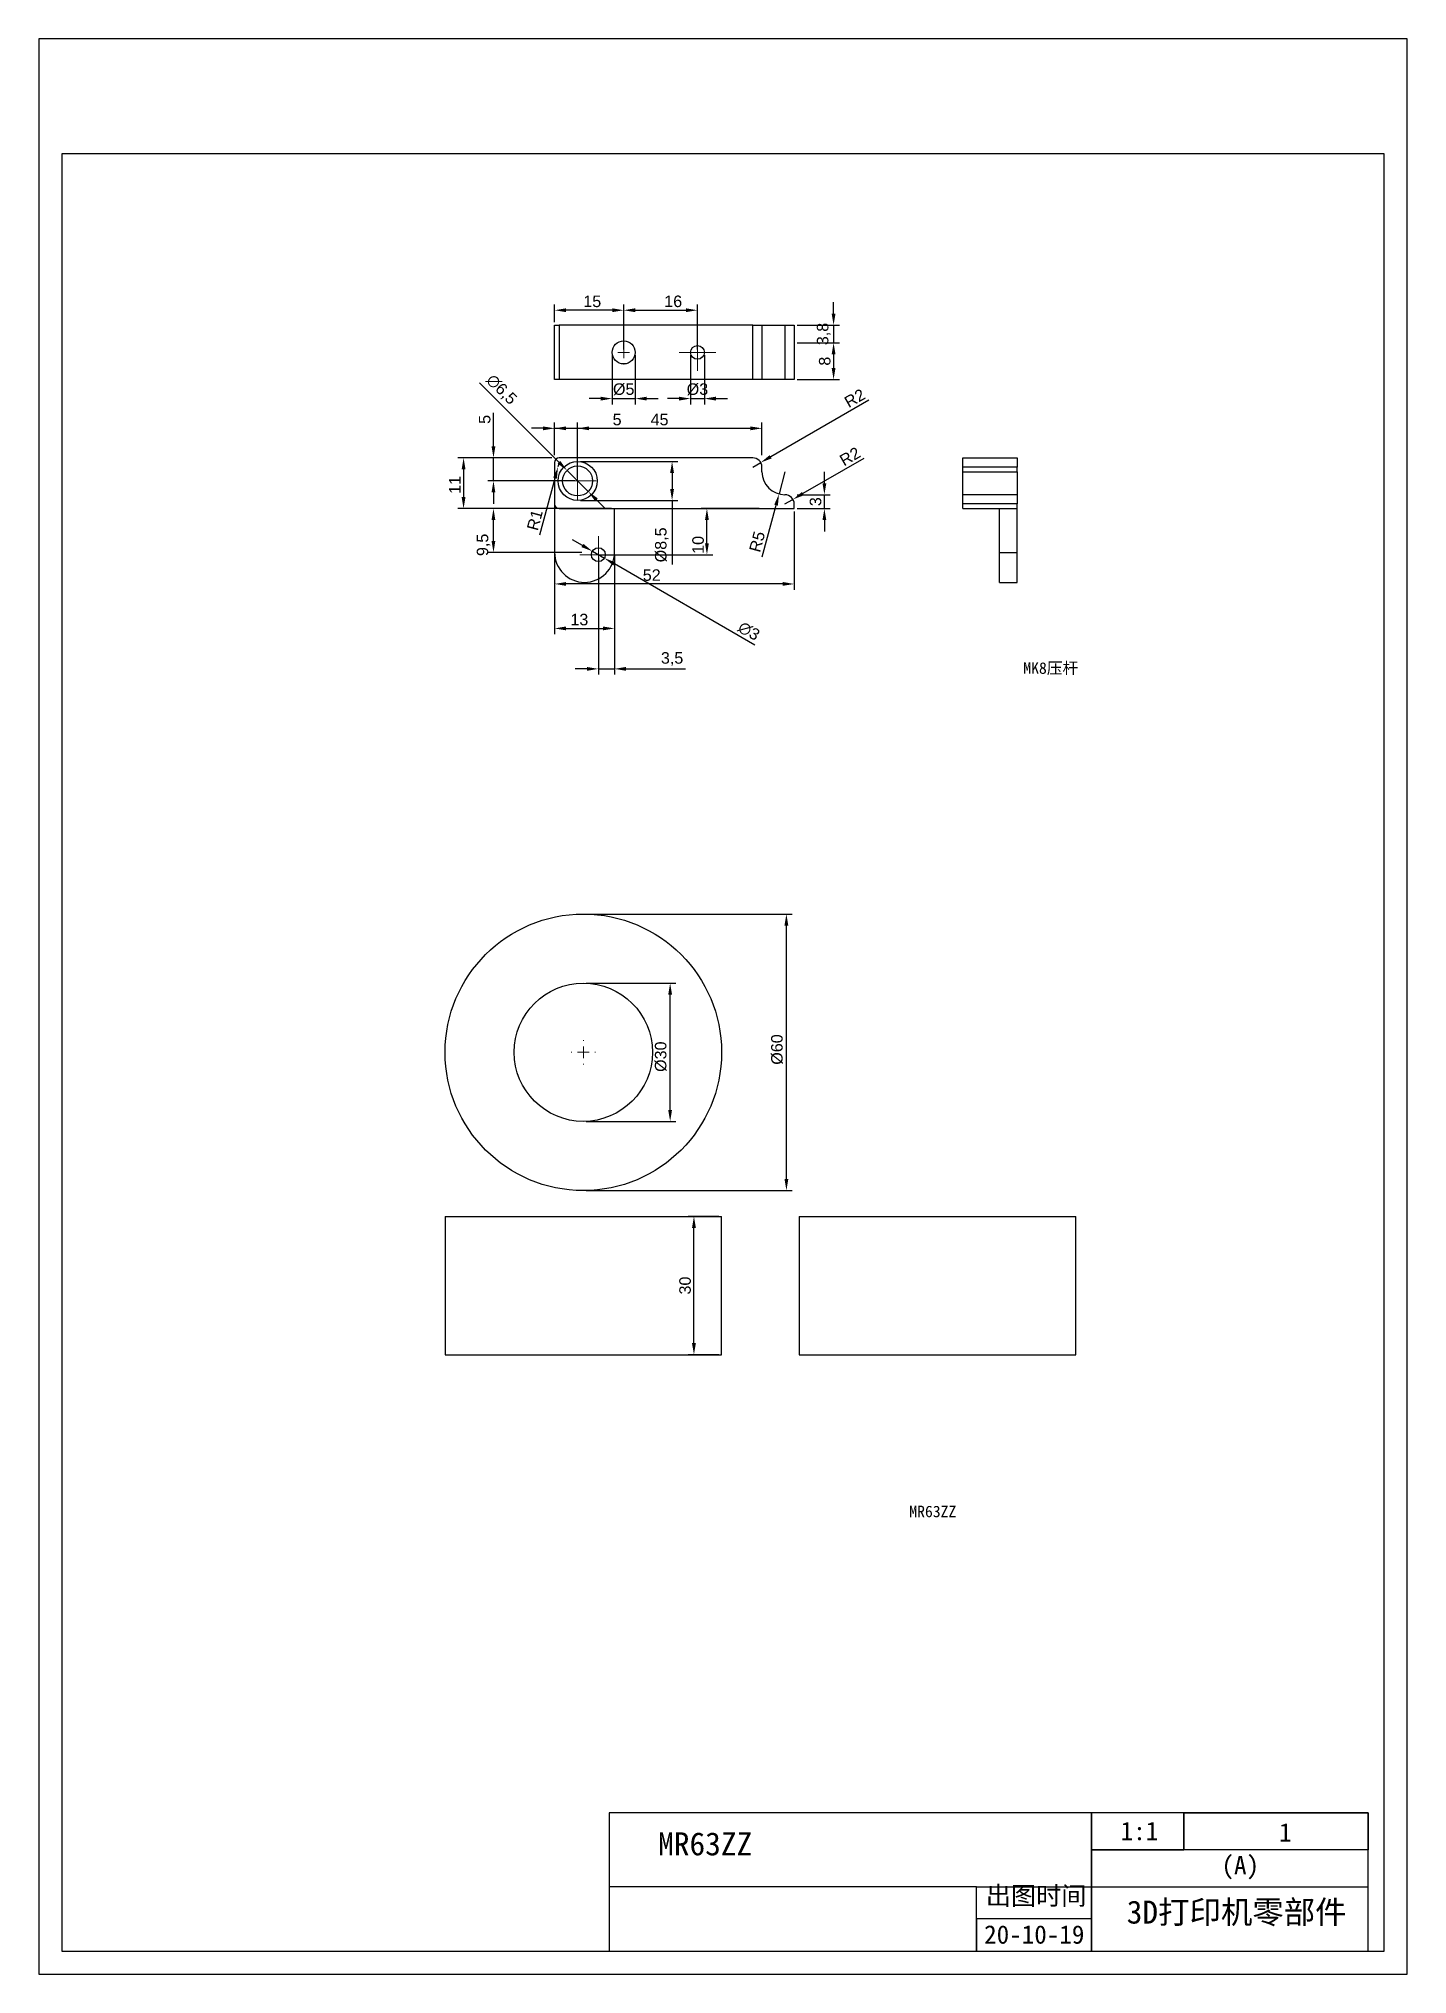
# Model space of a CAD drawing. Header units: millimetres. Extents: x -9 to 2385, y -1365 to 512.
# Drawn here: x 1771.9 to 2068.9, y -386.4 to 33.6 of the extents above; entities that cross this region are included whole.
import ezdxf

# ---------------------------------------------------------------- set-up
doc = ezdxf.new("R2010")
doc.units = ezdxf.units.MM
doc.styles.get("Standard").update_dxf_attribs({"font": 'arial.ttf'})
doc.dimstyles.new('ISO-25', dxfattribs={"dimtxt": 2.5, "dimasz": 2.5, "dimexe": 1.25, "dimexo": 0.625, "dimtad": 1, "dimtxsty": 'Standard', "dimcen": 2.5, "dimclrd": 1, "dimclre": 1, "dimclrt": 1, "dimadec": 0, "dimazin": 0, "dimtfac": 1, "dimtmove": 0, "dimatfit": 3, "dimfxl": 1, "dimtfillclr": 1, "dimarcsym": 0})

msp = doc.modelspace()

# ---------------------------------------------------------------- texts
at = {"char_height": 2.5, "attachment_point": 1}
for s, insert in [('{\\fSimSun|b0|i0|c134|p2;MK8压杆}', (1985.5597, -101.6888)), ('{\\fSimSun|b0|i0|c134|p2;MR63ZZ}', (1960.8134, -284.6973))]:
    msp.add_mtext_dynamic_manual_height_columns(s, width=39.865692, gutter_width=12.5, heights=[0], dxfattribs=dict(at, insert=insert))
at = {"attachment_point": 1}
for s, insert, char_height in [('{\\fSimSun|b0|i0|c134|p2;MR63ZZ}', (1906.3157, -355.5673, 620.1756), 5), ('{\\fSimSun|b0|i0|c134|p2;1}', (2041.0624, -353.5813, 420), 4), ('{\\fSimSun|b0|i0|c134|p2;(A)}', (2028.5635, -360.7125, 420), 4), ('{\\fSimSun|b0|i0|c134|p2;出图时间}', (1977.426, -367.3217, 1260), 4), ('{\\fSimSun|b0|i0|c0|p2;3D\\fSimSun|b0|i0|c134|p2;打印机零部件}', (2007.9969, -370.3803), 5), ('{\\fSimSun|b0|i0|c134|p2;20-10-19}', (1977.0531, -375.742), 4)]:
    msp.add_mtext(s, dxfattribs=dict(at, insert=insert, char_height=char_height))
at = {"insert": (2006.6813, -353.2806, 420), "char_height": 4, "width": 9.189944, "attachment_point": 1}
msp.add_mtext('{\\fSimSun|b0|i0|c134|p2;1:1}', dxfattribs=at)

# ---------------------------------------------------------------- blocks, each defined once
blk = doc.blocks.new('*D220')
at = {"color": 1, "linetype": 'Continuous', "lineweight": -2, "transparency": 16777216}
for p, q in [((1883.84, -56.71), (1883.84, -49.67)), ((1928.84, -56.71), (1928.84, -49.67)), ((1886.34, -50.92), (1926.34, -50.92))]:
    blk.add_line(p, q, dxfattribs=at)
at = {"color": 1, "linetype": 'Continuous', "transparency": 16777216}
for points in [[(1886.34, -50.51), (1886.34, -51.34), (1883.84, -50.92)], [(1926.34, -50.51), (1926.34, -51.34), (1928.84, -50.92)]]:
    blk.add_solid(points, dxfattribs=at)
at = {"layer": 'Defpoints', "color": 0, "linetype": 'Continuous', "transparency": 16777216}
for p in [(1928.84, -50.92), (1883.84, -57.34), (1928.84, -57.34)]:
    blk.add_point(p, dxfattribs=at)
at = {"color": 1, "linetype": 'Continuous', "lineweight": 18, "transparency": 16777216, "insert": (1906.62, -47.76), "char_height": 2.5, "attachment_point": 2}
blk.add_mtext('45', dxfattribs=at)
blk = doc.blocks.new('*D221')
at = {"color": 1, "linetype": 'Continuous', "lineweight": -2, "transparency": 16777216}
for p, q in [((1883.22, -57.34), (1862.84, -57.34)), ((1864.09, -59.84), (1864.09, -65.84)), ((1883.22, -68.34), (1862.84, -68.34))]:
    blk.add_line(p, q, dxfattribs=at)
at = {"color": 1, "linetype": 'Continuous', "transparency": 16777216}
for points in [[(1863.67, -59.84), (1864.51, -59.84), (1864.09, -57.34)], [(1863.67, -65.84), (1864.51, -65.84), (1864.09, -68.34)]]:
    blk.add_solid(points, dxfattribs=at)
at = {"layer": 'Defpoints', "color": 0, "linetype": 'Continuous', "transparency": 16777216}
for p in [(1883.84, -57.34), (1864.09, -68.34), (1883.84, -68.34)]:
    blk.add_point(p, dxfattribs=at)
at = {"color": 1, "linetype": 'Continuous', "lineweight": 18, "transparency": 16777216, "insert": (1860.95, -63.21), "char_height": 2.5, "attachment_point": 2, "rotation": 90}
blk.add_mtext('11', dxfattribs=at)
blk = doc.blocks.new('*D222')
at = {"color": 1, "linetype": 'Continuous', "lineweight": -2, "transparency": 16777216}
for p, q in [((1942.39, -62.84), (1942.39, -60.34)), ((1936.47, -65.34), (1943.64, -65.34)), ((1942.39, -68.34), (1942.39, -65.34)), ((1936.47, -68.34), (1943.64, -68.34)), ((1942.39, -70.84), (1942.39, -73.34))]:
    blk.add_line(p, q, dxfattribs=at)
at = {"color": 1, "linetype": 'Continuous', "transparency": 16777216}
for points in [[(1941.98, -62.84), (1942.81, -62.84), (1942.39, -65.34)], [(1941.98, -70.84), (1942.81, -70.84), (1942.39, -68.34)]]:
    blk.add_solid(points, dxfattribs=at)
at = {"layer": 'Defpoints', "color": 0, "linetype": 'Continuous', "transparency": 16777216}
for p in [(1935.84, -65.34), (1942.39, -65.34), (1935.84, -68.34)]:
    blk.add_point(p, dxfattribs=at)
at = {"color": 1, "linetype": 'Continuous', "lineweight": 18, "transparency": 16777216, "insert": (1939.21, -66.84), "char_height": 2.5, "attachment_point": 2, "rotation": 90}
blk.add_mtext('3', dxfattribs=at)
blk = doc.blocks.new('*D223')
at = {"color": 1, "linetype": 'Continuous', "lineweight": -2, "transparency": 16777216}
for p, q in [((1883.84, -68.96), (1883.84, -85.94)), ((1935.84, -68.96), (1935.84, -85.94)), ((1933.34, -84.69), (1886.34, -84.69))]:
    blk.add_line(p, q, dxfattribs=at)
at = {"color": 1, "linetype": 'Continuous', "transparency": 16777216}
for points in [[(1886.34, -84.27), (1886.34, -85.1), (1883.84, -84.69)], [(1933.34, -84.27), (1933.34, -85.1), (1935.84, -84.69)]]:
    blk.add_solid(points, dxfattribs=at)
at = {"layer": 'Defpoints', "color": 0, "linetype": 'Continuous', "transparency": 16777216}
for p in [(1883.84, -68.34), (1935.84, -68.34), (1883.84, -84.69)]:
    blk.add_point(p, dxfattribs=at)
at = {"color": 1, "linetype": 'Continuous', "lineweight": 18, "transparency": 16777216, "insert": (1904.92, -81.51), "char_height": 2.5, "attachment_point": 2}
blk.add_mtext('52', dxfattribs=at)
blk = doc.blocks.new('*D224')
at = {"color": 1, "linetype": 'Continuous', "lineweight": -2, "transparency": 16777216}
for p, q in [((1883.84, -78.46), (1883.84, -95.59)), ((1896.84, -78.46), (1896.84, -95.59)), ((1886.34, -94.34), (1894.34, -94.34))]:
    blk.add_line(p, q, dxfattribs=at)
at = {"color": 1, "linetype": 'Continuous', "transparency": 16777216}
for points in [[(1886.34, -93.92), (1886.34, -94.76), (1883.84, -94.34)], [(1894.34, -93.92), (1894.34, -94.76), (1896.84, -94.34)]]:
    blk.add_solid(points, dxfattribs=at)
at = {"layer": 'Defpoints', "color": 0, "linetype": 'Continuous', "transparency": 16777216}
for p in [(1883.84, -77.84), (1896.84, -77.84), (1896.84, -94.34)]:
    blk.add_point(p, dxfattribs=at)
at = {"color": 1, "linetype": 'Continuous', "lineweight": 18, "transparency": 16777216, "insert": (1889.22, -91.16), "char_height": 2.5, "attachment_point": 2}
blk.add_mtext('13', dxfattribs=at)
blk = doc.blocks.new('*D225')
at = {"color": 1, "linetype": 'Continuous', "lineweight": -2, "transparency": 16777216}
for p, q in [((1896.22, -68.34), (1869.33, -68.34)), ((1870.58, -75.34), (1870.58, -70.84)), ((1889.72, -77.84), (1869.33, -77.84))]:
    blk.add_line(p, q, dxfattribs=at)
at = {"color": 1, "linetype": 'Continuous', "transparency": 16777216}
for points in [[(1870.16, -70.84), (1870.99, -70.84), (1870.58, -68.34)], [(1870.16, -75.34), (1870.99, -75.34), (1870.58, -77.84)]]:
    blk.add_solid(points, dxfattribs=at)
at = {"layer": 'Defpoints', "color": 0, "linetype": 'Continuous', "transparency": 16777216}
for p in [(1870.58, -68.34), (1896.84, -68.34), (1890.34, -77.84)]:
    blk.add_point(p, dxfattribs=at)
at = {"color": 1, "linetype": 'Continuous', "lineweight": 18, "transparency": 16777216, "insert": (1866.95, -76.21), "char_height": 2.5, "attachment_point": 2, "rotation": 90}
blk.add_mtext('9,5', dxfattribs=at)
blk = doc.blocks.new('*D226')
at = {"color": 1, "linetype": 'Continuous', "lineweight": -2, "transparency": 16777216}
for p, q in [((1889.88, -76.34), (1887.71, -75.09)), ((1892.04, -77.59), (1894.64, -79.09)), ((1927.33, -97.96), (1896.81, -80.34))]:
    blk.add_line(p, q, dxfattribs=at)
at = {"color": 1, "linetype": 'Continuous', "transparency": 16777216}
for points in [[(1890.09, -75.98), (1889.67, -76.7), (1892.04, -77.59)], [(1897.01, -79.98), (1896.6, -80.7), (1894.64, -79.09)]]:
    blk.add_solid(points, dxfattribs=at)
at = {"layer": 'Defpoints', "color": 0, "linetype": 'Continuous', "transparency": 16777216}
for p in [(1892.04, -77.59), (1894.64, -79.09)]:
    blk.add_point(p, dxfattribs=at)
at = {"color": 1, "linetype": 'Continuous', "lineweight": 18, "transparency": 16777216, "insert": (1924.67, -92.6), "char_height": 2.5, "attachment_point": 1, "rotation": 330}
blk.add_mtext('∅3', dxfattribs=at)
blk = doc.blocks.new('*D227')
at = {"color": 1, "linetype": 'Continuous', "lineweight": -2, "transparency": 16777216}
for p, q in [((1893.34, -78.96), (1893.34, -104.37)), ((1896.84, -78.46), (1896.84, -104.37)), ((1890.84, -103.12), (1888.34, -103.12)), ((1893.34, -103.12), (1896.84, -103.12)), ((1899.34, -103.12), (1912.25, -103.12))]:
    blk.add_line(p, q, dxfattribs=at)
at = {"color": 1, "linetype": 'Continuous', "transparency": 16777216}
for points in [[(1890.84, -102.7), (1890.84, -103.53), (1893.34, -103.12)], [(1899.34, -102.7), (1899.34, -103.53), (1896.84, -103.12)]]:
    blk.add_solid(points, dxfattribs=at)
at = {"layer": 'Defpoints', "color": 0, "linetype": 'Continuous', "transparency": 16777216}
for p in [(1893.34, -78.34), (1896.84, -77.84), (1896.84, -103.12)]:
    blk.add_point(p, dxfattribs=at)
at = {"color": 1, "linetype": 'Continuous', "lineweight": 18, "transparency": 16777216, "insert": (1909.34, -99.49), "char_height": 2.5, "attachment_point": 2}
blk.add_mtext('3,5', dxfattribs=at)
blk = doc.blocks.new('*D228')
at = {"color": 1, "linetype": 'Continuous', "lineweight": -2, "transparency": 16777216}
for p, q in [((1928.22, -68.34), (1915.65, -68.34)), ((1916.9, -75.84), (1916.9, -70.84)), ((1893.97, -78.34), (1918.15, -78.34))]:
    blk.add_line(p, q, dxfattribs=at)
at = {"color": 1, "linetype": 'Continuous', "transparency": 16777216}
for points in [[(1916.48, -70.84), (1917.32, -70.84), (1916.9, -68.34)], [(1916.48, -75.84), (1917.32, -75.84), (1916.9, -78.34)]]:
    blk.add_solid(points, dxfattribs=at)
at = {"layer": 'Defpoints', "color": 0, "linetype": 'Continuous', "transparency": 16777216}
for p in [(1916.9, -68.34), (1928.84, -68.34), (1893.34, -78.34)]:
    blk.add_point(p, dxfattribs=at)
at = {"color": 1, "linetype": 'Continuous', "lineweight": 18, "transparency": 16777216, "insert": (1913.72, -76.21), "char_height": 2.5, "attachment_point": 2, "rotation": 90}
blk.add_mtext('10', dxfattribs=at)
blk = doc.blocks.new('*D229')
at = {"color": 1, "linetype": 'Continuous', "lineweight": -2, "transparency": 16777216}
for p, q in [((1867.56, -41.05), (1884.78, -58.27)), ((1891.14, -64.64), (1886.54, -60.04)), ((1892.91, -66.4), (1894.68, -68.17))]:
    blk.add_line(p, q, dxfattribs=at)
at = {"color": 1, "linetype": 'Continuous', "transparency": 16777216}
for points in [[(1885.07, -57.98), (1884.48, -58.57), (1886.54, -60.04)], [(1893.2, -66.11), (1892.61, -66.7), (1891.14, -64.64)]]:
    blk.add_solid(points, dxfattribs=at)
at = {"layer": 'Defpoints', "color": 0, "linetype": 'Continuous', "transparency": 16777216}
for p in [(1886.54, -60.04), (1891.14, -64.64)]:
    blk.add_point(p, dxfattribs=at)
at = {"color": 1, "linetype": 'Continuous', "lineweight": 18, "transparency": 16777216, "insert": (1870.62, -38.87), "char_height": 2.5, "attachment_point": 1, "rotation": 315}
blk.add_mtext('∅6,5', dxfattribs=at)
blk = doc.blocks.new('*D230')
at = {"color": 1, "linetype": 'Continuous', "lineweight": -2, "transparency": 16777216}
for p, q in [((1870.58, -54.84), (1870.58, -47.53)), ((1883.22, -57.34), (1869.33, -57.34)), ((1870.58, -62.34), (1870.58, -57.34)), ((1888.22, -62.34), (1869.33, -62.34)), ((1870.58, -64.84), (1870.58, -67.34))]:
    blk.add_line(p, q, dxfattribs=at)
at = {"color": 1, "linetype": 'Continuous', "transparency": 16777216}
for points in [[(1870.16, -54.84), (1870.99, -54.84), (1870.58, -57.34)], [(1870.16, -64.84), (1870.99, -64.84), (1870.58, -62.34)]]:
    blk.add_solid(points, dxfattribs=at)
at = {"layer": 'Defpoints', "color": 0, "linetype": 'Continuous', "transparency": 16777216}
for p in [(1870.58, -57.34), (1883.84, -57.34), (1888.84, -62.34)]:
    blk.add_point(p, dxfattribs=at)
at = {"color": 1, "linetype": 'Continuous', "lineweight": 18, "transparency": 16777216, "insert": (1867.41, -48.98), "char_height": 2.5, "attachment_point": 2, "rotation": 90}
blk.add_mtext('5', dxfattribs=at)
blk = doc.blocks.new('*D231')
at = {"color": 1, "linetype": 'Continuous', "lineweight": -2, "transparency": 16777216}
for p, q in [((1883.84, -56.71), (1883.84, -49.67)), ((1888.84, -61.71), (1888.84, -49.67)), ((1881.34, -50.92), (1878.84, -50.92)), ((1883.84, -50.92), (1888.84, -50.92)), ((1891.34, -50.92), (1898.86, -50.92))]:
    blk.add_line(p, q, dxfattribs=at)
at = {"color": 1, "linetype": 'Continuous', "transparency": 16777216}
for points in [[(1881.34, -50.51), (1881.34, -51.34), (1883.84, -50.92)], [(1891.34, -50.51), (1891.34, -51.34), (1888.84, -50.92)]]:
    blk.add_solid(points, dxfattribs=at)
at = {"layer": 'Defpoints', "color": 0, "linetype": 'Continuous', "transparency": 16777216}
for p in [(1883.84, -50.92), (1883.84, -57.34), (1888.84, -62.34)]:
    blk.add_point(p, dxfattribs=at)
at = {"color": 1, "linetype": 'Continuous', "lineweight": 18, "transparency": 16777216, "insert": (1897.41, -47.76), "char_height": 2.5, "attachment_point": 2}
blk.add_mtext('5', dxfattribs=at)
blk = doc.blocks.new('*D232')
at = {"color": 1, "linetype": 'Continuous', "lineweight": -2, "transparency": 16777216}
for p, q in [((1889.47, -58.09), (1910.59, -58.09)), ((1909.34, -60.59), (1909.34, -64.09)), ((1889.47, -66.59), (1910.59, -66.59)), ((1909.34, -66.59), (1909.34, -80.48))]:
    blk.add_line(p, q, dxfattribs=at)
at = {"color": 1, "linetype": 'Continuous', "transparency": 16777216}
for points in [[(1908.92, -60.59), (1909.75, -60.59), (1909.34, -58.09)], [(1908.92, -64.09), (1909.75, -64.09), (1909.34, -66.59)]]:
    blk.add_solid(points, dxfattribs=at)
at = {"layer": 'Defpoints', "color": 0, "linetype": 'Continuous', "transparency": 16777216}
for p in [(1888.84, -58.09), (1909.34, -58.09), (1888.84, -66.59)]:
    blk.add_point(p, dxfattribs=at)
at = {"color": 1, "linetype": 'Continuous', "lineweight": 18, "transparency": 16777216, "insert": (1905.63, -76.21), "char_height": 2.5, "attachment_point": 2, "rotation": 90}
blk.add_mtext('%%c8,5', dxfattribs=at)
blk = doc.blocks.new('*D233')
at = {"color": 1, "linetype": 'Continuous', "lineweight": -2, "transparency": 16777216}
for p, q in [((1884.84, -58.34), (1884.58, -59.3)), ((1880.63, -74.06), (1883.94, -61.72))]:
    blk.add_line(p, q, dxfattribs=at)
at = {"color": 1, "linetype": 'Continuous', "transparency": 16777216}
blk.add_solid([(1883.53, -61.61), (1884.34, -61.83), (1884.58, -59.3)], dxfattribs=at)
at = {"layer": 'Defpoints', "color": 0, "linetype": 'Continuous', "transparency": 16777216}
for p in [(1884.84, -58.34), (1884.58, -59.3)]:
    blk.add_point(p, dxfattribs=at)
at = {"color": 1, "linetype": 'Continuous', "lineweight": 18, "transparency": 16777216, "insert": (1877.76, -72.65), "char_height": 2.5, "attachment_point": 1, "rotation": 75}
blk.add_mtext('R1', dxfattribs=at)
blk = doc.blocks.new('*D234')
at = {"color": 1, "linetype": 'Continuous', "lineweight": -2, "transparency": 16777216}
for p, q in [((1952, -44.81), (1930.74, -57.09)), ((1926.84, -59.34), (1928.57, -58.34))]:
    blk.add_line(p, q, dxfattribs=at)
at = {"color": 1, "linetype": 'Continuous', "transparency": 16777216}
blk.add_solid([(1930.53, -56.73), (1930.95, -57.45), (1928.57, -58.34)], dxfattribs=at)
at = {"layer": 'Defpoints', "color": 0, "linetype": 'Continuous', "transparency": 16777216}
for p in [(1928.57, -58.34), (1926.84, -59.34)]:
    blk.add_point(p, dxfattribs=at)
at = {"color": 1, "linetype": 'Continuous', "lineweight": 18, "transparency": 16777216, "insert": (1946.42, -44.41), "char_height": 2.5, "attachment_point": 1, "rotation": 30}
blk.add_mtext('R2', dxfattribs=at)
blk = doc.blocks.new('*D235')
at = {"color": 1, "linetype": 'Continuous', "lineweight": -2, "transparency": 16777216}
for p, q in [((1933.84, -60.34), (1932.55, -65.17)), ((1928.9, -78.77), (1931.9, -67.58))]:
    blk.add_line(p, q, dxfattribs=at)
at = {"color": 1, "linetype": 'Continuous', "transparency": 16777216}
blk.add_solid([(1931.5, -67.48), (1932.3, -67.69), (1932.55, -65.17)], dxfattribs=at)
at = {"layer": 'Defpoints', "color": 0, "linetype": 'Continuous', "transparency": 16777216}
for p in [(1933.84, -60.34), (1932.55, -65.17)]:
    blk.add_point(p, dxfattribs=at)
at = {"color": 1, "linetype": 'Continuous', "lineweight": 18, "transparency": 16777216, "insert": (1926, -77.35), "char_height": 2.5, "attachment_point": 1, "rotation": 75}
blk.add_mtext('R5', dxfattribs=at)
blk = doc.blocks.new('*D236')
at = {"color": 1, "linetype": 'Continuous', "lineweight": -2, "transparency": 16777216}
for p, q in [((1950.97, -57.45), (1937.74, -65.09)), ((1933.84, -67.34), (1935.57, -66.34))]:
    blk.add_line(p, q, dxfattribs=at)
at = {"color": 1, "linetype": 'Continuous', "transparency": 16777216}
blk.add_solid([(1937.53, -64.73), (1937.95, -65.45), (1935.57, -66.34)], dxfattribs=at)
at = {"layer": 'Defpoints', "color": 0, "linetype": 'Continuous', "transparency": 16777216}
for p in [(1935.57, -66.34), (1933.84, -67.34)]:
    blk.add_point(p, dxfattribs=at)
at = {"color": 1, "linetype": 'Continuous', "lineweight": 18, "transparency": 16777216, "insert": (1945.39, -57.05), "char_height": 2.5, "attachment_point": 1, "rotation": 30}
blk.add_mtext('R2', dxfattribs=at)
blk = doc.blocks.new('SW_CENTERMARKSYMBOL_2')
at = {"color": 0, "linetype": 'Continuous', "lineweight": 0}
for p, q in [((-2.5, 0), (-4, 0)), ((0, 0), (-2.5, 0)), ((0, 2.5), (0, 4)), ((0, 0), (0, 2.5)), ((0, 0), (0, -2.5)), ((0, 0), (2.5, 0)), ((2.5, 0), (4, 0)), ((0, -2.5), (0, -4))]:
    blk.add_line(p, q, dxfattribs=at)
blk = doc.blocks.new('SW_CENTERMARKSYMBOL_3')
at = {"color": 0, "linetype": 'Continuous', "lineweight": 0}
for p, q in [((-2.5, 0), (-4, 0)), ((0, 0), (-2.5, 0)), ((0, 2.5), (0, 4)), ((0, 0), (0, 2.5)), ((0, 0), (0, -2.5)), ((0, 0), (2.5, 0)), ((2.5, 0), (4, 0)), ((0, -2.5), (0, -4))]:
    blk.add_line(p, q, dxfattribs=at)
blk = doc.blocks.new('*D237')
at = {"color": 1, "linetype": 'Continuous', "lineweight": -2, "transparency": 16777216}
for p, q in [((1944.39, -26.05), (1944.39, -23.55)), ((1936.47, -28.55), (1945.64, -28.55)), ((1944.39, -28.55), (1944.39, -32.35)), ((1936.47, -32.35), (1945.64, -32.35)), ((1944.39, -34.85), (1944.39, -37.35))]:
    blk.add_line(p, q, dxfattribs=at)
at = {"color": 1, "linetype": 'Continuous', "transparency": 16777216}
for points in [[(1943.97, -26.05), (1944.8, -26.05), (1944.39, -28.55)], [(1943.97, -34.85), (1944.8, -34.85), (1944.39, -32.35)]]:
    blk.add_solid(points, dxfattribs=at)
at = {"layer": 'Defpoints', "color": 0, "linetype": 'Continuous', "transparency": 16777216}
for p in [(1935.84, -28.55), (1935.84, -32.35), (1944.39, -32.35)]:
    blk.add_point(p, dxfattribs=at)
at = {"color": 1, "linetype": 'Continuous', "lineweight": 18, "transparency": 16777216, "insert": (1940.76, -30.45), "char_height": 2.5, "attachment_point": 2, "rotation": 90}
blk.add_mtext('3,8', dxfattribs=at)
blk = doc.blocks.new('*D238')
at = {"color": 1, "linetype": 'Continuous', "lineweight": -2, "transparency": 16777216}
for p, q in [((1936.47, -32.35), (1945.64, -32.35)), ((1944.39, -34.85), (1944.39, -37.85)), ((1936.47, -40.35), (1945.64, -40.35))]:
    blk.add_line(p, q, dxfattribs=at)
at = {"color": 1, "linetype": 'Continuous', "transparency": 16777216}
for points in [[(1943.97, -34.85), (1944.8, -34.85), (1944.39, -32.35)], [(1943.97, -37.85), (1944.8, -37.85), (1944.39, -40.35)]]:
    blk.add_solid(points, dxfattribs=at)
at = {"layer": 'Defpoints', "color": 0, "linetype": 'Continuous', "transparency": 16777216}
for p in [(1935.84, -32.35), (1935.84, -40.35), (1944.39, -40.35)]:
    blk.add_point(p, dxfattribs=at)
at = {"color": 1, "linetype": 'Continuous', "lineweight": 18, "transparency": 16777216, "insert": (1941.21, -36.35), "char_height": 2.5, "attachment_point": 2, "rotation": 90}
blk.add_mtext('8', dxfattribs=at)
blk = doc.blocks.new('*D239')
at = {"color": 1, "linetype": 'Continuous', "lineweight": -2, "transparency": 16777216}
for p, q in [((1883.84, -27.92), (1883.84, -24.04)), ((1898.84, -33.82), (1898.84, -24.04)), ((1896.34, -25.29), (1886.34, -25.29))]:
    blk.add_line(p, q, dxfattribs=at)
at = {"color": 1, "linetype": 'Continuous', "transparency": 16777216}
for points in [[(1886.34, -24.88), (1886.34, -25.71), (1883.84, -25.29)], [(1896.34, -24.88), (1896.34, -25.71), (1898.84, -25.29)]]:
    blk.add_solid(points, dxfattribs=at)
at = {"layer": 'Defpoints', "color": 0, "linetype": 'Continuous', "transparency": 16777216}
for p in [(1883.84, -25.29), (1883.84, -28.55), (1898.84, -34.45)]:
    blk.add_point(p, dxfattribs=at)
at = {"color": 1, "linetype": 'Continuous', "lineweight": 18, "transparency": 16777216, "insert": (1892.02, -22.11), "char_height": 2.5, "attachment_point": 2}
blk.add_mtext('15', dxfattribs=at)
blk = doc.blocks.new('*D240')
at = {"color": 1, "linetype": 'Continuous', "lineweight": -2, "transparency": 16777216}
for p, q in [((1898.84, -33.82), (1898.84, -24.04)), ((1914.84, -33.82), (1914.84, -24.04)), ((1901.34, -25.29), (1912.34, -25.29))]:
    blk.add_line(p, q, dxfattribs=at)
at = {"color": 1, "linetype": 'Continuous', "transparency": 16777216}
for points in [[(1901.34, -24.88), (1901.34, -25.71), (1898.84, -25.29)], [(1912.34, -24.88), (1912.34, -25.71), (1914.84, -25.29)]]:
    blk.add_solid(points, dxfattribs=at)
at = {"layer": 'Defpoints', "color": 0, "linetype": 'Continuous', "transparency": 16777216}
for p in [(1914.84, -25.29), (1898.84, -34.45), (1914.84, -34.45)]:
    blk.add_point(p, dxfattribs=at)
at = {"color": 1, "linetype": 'Continuous', "lineweight": 18, "transparency": 16777216, "insert": (1909.58, -22.11), "char_height": 2.5, "attachment_point": 2}
blk.add_mtext('16', dxfattribs=at)
blk = doc.blocks.new('*D241')
at = {"color": 1, "linetype": 'Continuous', "lineweight": -2, "transparency": 16777216}
for p, q in [((1896.34, -35.07), (1896.34, -45.72)), ((1901.34, -35.07), (1901.34, -45.72)), ((1893.84, -44.47), (1891.34, -44.47)), ((1896.34, -44.47), (1901.34, -44.47)), ((1903.84, -44.47), (1906.34, -44.47))]:
    blk.add_line(p, q, dxfattribs=at)
at = {"color": 1, "linetype": 'Continuous', "transparency": 16777216}
for points in [[(1893.84, -44.06), (1893.84, -44.89), (1896.34, -44.47)], [(1903.84, -44.06), (1903.84, -44.89), (1901.34, -44.47)]]:
    blk.add_solid(points, dxfattribs=at)
at = {"layer": 'Defpoints', "color": 0, "linetype": 'Continuous', "transparency": 16777216}
for p in [(1896.34, -34.45), (1901.34, -34.45), (1901.34, -44.47)]:
    blk.add_point(p, dxfattribs=at)
at = {"color": 1, "linetype": 'Continuous', "lineweight": 18, "transparency": 16777216, "insert": (1898.84, -41.16), "char_height": 2.5, "attachment_point": 2}
blk.add_mtext('%%c5', dxfattribs=at)
blk = doc.blocks.new('*D242')
at = {"color": 1, "linetype": 'Continuous', "lineweight": -2, "transparency": 16777216}
for p, q in [((1913.34, -35.07), (1913.34, -45.72)), ((1916.34, -35.07), (1916.34, -45.72)), ((1910.84, -44.47), (1908.34, -44.47)), ((1913.34, -44.47), (1916.34, -44.47)), ((1918.84, -44.47), (1921.34, -44.47))]:
    blk.add_line(p, q, dxfattribs=at)
at = {"color": 1, "linetype": 'Continuous', "transparency": 16777216}
for points in [[(1910.84, -44.06), (1910.84, -44.89), (1913.34, -44.47)], [(1918.84, -44.06), (1918.84, -44.89), (1916.34, -44.47)]]:
    blk.add_solid(points, dxfattribs=at)
at = {"layer": 'Defpoints', "color": 0, "linetype": 'Continuous', "transparency": 16777216}
for p in [(1913.34, -34.45), (1916.34, -34.45), (1916.34, -44.47)]:
    blk.add_point(p, dxfattribs=at)
at = {"color": 1, "linetype": 'Continuous', "lineweight": 18, "transparency": 16777216, "insert": (1914.84, -41.16), "char_height": 2.5, "attachment_point": 2}
blk.add_mtext('%%c3', dxfattribs=at)
blk = doc.blocks.new('SW_CENTERMARKSYMBOL_4')
at = {"color": 0, "linetype": 'Continuous', "lineweight": 0}
for p, q in [((-2.5, 0), (-4, 0)), ((0, 0), (-2.5, 0)), ((0, 2.5), (0, 4)), ((0, 0), (0, 2.5)), ((0, 0), (0, -2.5)), ((0, 0), (2.5, 0)), ((2.5, 0), (4, 0)), ((0, -2.5), (0, -4))]:
    blk.add_line(p, q, dxfattribs=at)
blk = doc.blocks.new('SW_CENTERMARKSYMBOL_5')
at = {"color": 0, "linetype": 'Continuous', "lineweight": 0}
for p, q in [((-2.5, 0), (-2.625, 0)), ((0, 0), (-1.25, 0)), ((0, 2.5), (0, 2.625)), ((0, 0), (0, 1.25)), ((0, 0), (0, -1.25)), ((0, 0), (1.25, 0)), ((2.5, 0), (2.625, 0)), ((0, -2.5), (0, -2.625))]:
    blk.add_line(p, q, dxfattribs=at)
blk = doc.blocks.new('*D243')
at = {"color": 1, "linetype": 'Continuous', "lineweight": -2, "transparency": 16777216}
for p, q in [((1919.46, -221.93), (1912.83, -221.93)), ((1914.08, -249.43), (1914.08, -224.43)), ((1919.46, -251.93), (1912.83, -251.93))]:
    blk.add_line(p, q, dxfattribs=at)
at = {"color": 1, "linetype": 'Continuous', "transparency": 16777216}
for points in [[(1913.66, -224.43), (1914.5, -224.43), (1914.08, -221.93)], [(1913.66, -249.43), (1914.5, -249.43), (1914.08, -251.93)]]:
    blk.add_solid(points, dxfattribs=at)
at = {"layer": 'Defpoints', "color": 0, "linetype": 'Continuous', "transparency": 16777216}
for p in [(1914.08, -221.93), (1920.08, -221.93), (1920.08, -251.93)]:
    blk.add_point(p, dxfattribs=at)
at = {"color": 1, "linetype": 'Continuous', "lineweight": 18, "transparency": 16777216, "insert": (1910.9, -236.93), "char_height": 2.5, "attachment_point": 2, "rotation": 90}
blk.add_mtext('30', dxfattribs=at)
blk = doc.blocks.new('*D244')
at = {"color": 1, "linetype": 'Continuous', "lineweight": -2, "transparency": 16777216}
for p, q in [((1890.71, -156.31), (1935.4, -156.31)), ((1934.15, -213.81), (1934.15, -158.81)), ((1890.71, -216.31), (1935.4, -216.31))]:
    blk.add_line(p, q, dxfattribs=at)
at = {"color": 1, "linetype": 'Continuous', "transparency": 16777216}
for points in [[(1933.73, -158.81), (1934.56, -158.81), (1934.15, -156.31)], [(1933.73, -213.81), (1934.56, -213.81), (1934.15, -216.31)]]:
    blk.add_solid(points, dxfattribs=at)
at = {"layer": 'Defpoints', "color": 0, "linetype": 'Continuous', "transparency": 16777216}
for p in [(1890.08, -156.31), (1934.15, -156.31), (1890.08, -216.31)]:
    blk.add_point(p, dxfattribs=at)
at = {"color": 1, "linetype": 'Continuous', "lineweight": 18, "transparency": 16777216, "insert": (1930.83, -185.71), "char_height": 2.5, "attachment_point": 2, "rotation": 90}
blk.add_mtext('%%c60', dxfattribs=at)
blk = doc.blocks.new('*D245')
at = {"color": 1, "linetype": 'Continuous', "lineweight": -2, "transparency": 16777216}
for p, q in [((1890.71, -171.31), (1910.17, -171.31)), ((1908.92, -198.81), (1908.92, -173.81)), ((1890.71, -201.31), (1910.17, -201.31))]:
    blk.add_line(p, q, dxfattribs=at)
at = {"color": 1, "linetype": 'Continuous', "transparency": 16777216}
for points in [[(1908.5, -173.81), (1909.33, -173.81), (1908.92, -171.31)], [(1908.5, -198.81), (1909.33, -198.81), (1908.92, -201.31)]]:
    blk.add_solid(points, dxfattribs=at)
at = {"layer": 'Defpoints', "color": 0, "linetype": 'Continuous', "transparency": 16777216}
for p in [(1890.08, -171.31), (1908.92, -171.31), (1890.08, -201.31)]:
    blk.add_point(p, dxfattribs=at)
at = {"color": 1, "linetype": 'Continuous', "lineweight": 18, "transparency": 16777216, "insert": (1905.6, -187.27), "char_height": 2.5, "attachment_point": 2, "rotation": 90}
blk.add_mtext('%%c30', dxfattribs=at)
blk = doc.blocks.new('SW_CENTERMARKSYMBOL_6')
at = {"color": 0, "linetype": 'Continuous', "lineweight": 0}
for p, q in [((-2.5, 0), (-2.625, 0)), ((0, 0), (-1.25, 0)), ((0, 2.5), (0, 2.625)), ((0, 0), (0, 1.25)), ((0, 0), (0, -1.25)), ((0, 0), (1.25, 0)), ((2.5, 0), (2.625, 0)), ((0, -2.5), (0, -2.625))]:
    blk.add_line(p, q, dxfattribs=at)

# ---------------------------------------------------------------- dimensions: what is measured, and where the dimension line sits
at = {"color": 7, "linetype": 'Continuous', "lineweight": 18}
for base, p1, p2, picture, middle in [((1883.8414, -25.2917), (1898.8414, -34.4465), (1883.8414, -28.5465), '*D239', (1892.0216, -25.2917)), ((1914.8414, -25.2917), (1898.8414, -34.4465), (1914.8414, -34.4465), '*D240', (1909.5751, -25.2917)), ((1883.8414, -50.9232), (1888.8414, -62.3386), (1883.8414, -57.3386), '*D231', (1897.4055, -50.9232)), ((1928.8414, -50.9232), (1883.8414, -57.3386), (1928.8414, -57.3386), '*D220', (1906.6151, -50.9232)), ((1883.8414, -84.6864), (1935.8414, -68.3386), (1883.8414, -68.3386), '*D223', (1904.9173, -84.6864)), ((1896.8414, -94.3386), (1883.8414, -77.8386), (1896.8414, -77.8386), '*D224', (1889.2179, -94.3386)), ((1896.8414, -103.117), (1893.3414, -78.3386), (1896.8414, -77.8386), '*D227', (1909.3367, -103.117))]:
    dim = msp.add_linear_dim(base=base, p1=p1, p2=p2, dimstyle='ISO-25', dxfattribs=at)
    dim.commit()
    dim.dimension.update_dxf_attribs({"geometry": picture, "text_midpoint": middle, "dimtype": 160})
for base, p1, p2, picture, middle in [((1944.3857, -32.3465), (1935.8414, -28.5465), (1935.8414, -32.3465), '*D237', (1944.3857, -30.4465)), ((1944.3857, -40.3465), (1935.8414, -32.3465), (1935.8414, -40.3465), '*D238', (1944.3857, -36.3465)), ((1870.5753, -57.3386), (1888.8414, -62.3386), (1883.8414, -57.3386), '*D230', (1870.5753, -48.9846)), ((1864.0893, -68.3386), (1883.8414, -57.3386), (1883.8414, -68.3386), '*D221', (1864.0893, -63.2131)), ((1942.392, -65.3386), (1935.8414, -68.3386), (1935.8414, -65.3386), '*D222', (1942.392, -66.8386)), ((1870.5753, -68.3386), (1890.3414, -77.8386), (1896.8414, -68.3386), '*D225', (1870.5753, -76.2122)), ((1916.9015, -68.3386), (1893.3414, -78.3386), (1928.8414, -68.3386), '*D228', (1916.9015, -76.2122)), ((1914.0814, -221.9296), (1920.0814, -251.9296), (1920.0814, -221.9296), '*D243', (1914.0814, -236.9296))]:
    dim = msp.add_linear_dim(base=base, p1=p1, p2=p2, angle=90, dimstyle='ISO-25', dxfattribs=at)
    dim.commit()
    dim.dimension.update_dxf_attribs({"geometry": picture, "text_midpoint": middle, "dimtype": 160})
for base, p1, p2, picture, middle in [((1901.3414, -44.4733), (1896.3414, -34.4465), (1901.3414, -34.4465), '*D241', (1898.8414, -44.4733)), ((1916.3414, -44.4733), (1913.3414, -34.4465), (1916.3414, -34.4465), '*D242', (1914.8414, -44.4733))]:
    dim = msp.add_linear_dim(base=base, p1=p1, p2=p2, text='%%c<>', dimstyle='ISO-25', dxfattribs=at)
    dim.commit()
    dim.dimension.update_dxf_attribs({"geometry": picture, "text_midpoint": middle, "dimtype": 160})
for p1, p2, picture, middle in [((1891.1395, -64.6367), (1886.5433, -60.0405), '*D229', (1870.5753, -44.0725)), ((1892.0423, -77.5886), (1894.6404, -79.0886), '*D226', (1924.9025, -96.5604))]:
    dim = msp.add_diameter_dim_2p(p1=p1, p2=p2, dimstyle='ISO-25', dxfattribs=at)
    dim.commit()
    dim.dimension.update_dxf_attribs({"geometry": picture, "text_midpoint": middle, "dimtype": 163})
for center, mpoint, picture, middle in [((1926.8414, -59.3386), (1928.5734, -58.3386), '*D234', (1949.7241, -46.1272)), ((1884.8414, -58.3386), (1884.5826, -59.3045), '*D233', (1881.2493, -71.7443)), ((1933.8414, -67.3386), (1935.5734, -66.3386), '*D236', (1948.6893, -58.7661)), ((1933.8414, -60.3386), (1932.5473, -65.1682), '*D235', (1929.5881, -76.2121))]:
    dim = msp.add_radius_dim(center=center, mpoint=mpoint, dimstyle='ISO-25', dxfattribs=at)
    dim.commit()
    dim.dimension.update_dxf_attribs({"geometry": picture, "text_midpoint": middle, "dimtype": 164})
for base, p1, p2, picture, middle in [((1909.3367, -58.0886), (1888.8414, -66.5886), (1888.8414, -58.0886), '*D232', (1909.3367, -76.2122)), ((1934.1451, -156.3149), (1890.0814, -216.3149), (1890.0814, -156.3149), '*D244', (1934.1451, -185.7101)), ((1908.9165, -171.3149), (1890.0814, -201.3149), (1890.0814, -171.3149), '*D245', (1908.9165, -187.2707))]:
    dim = msp.add_linear_dim(base=base, p1=p1, p2=p2, angle=90, text='%%c<>', dimstyle='ISO-25', dxfattribs=at)
    dim.commit()
    dim.dimension.update_dxf_attribs({"geometry": picture, "text_midpoint": middle, "dimtype": 160})

# ---------------------------------------------------------------- linework, layer by layer
at = {"color": 7, "linetype": 'Continuous', "lineweight": 25}
for p, q in [((1883.8414, -40.3465), (1883.8414, -28.5465)), ((1883.8414, -28.5465), (1884.8414, -28.5465)), ((1884.8414, -28.5465), (1884.8414, -40.3465)), ((1926.8414, -28.5465), (1884.8414, -28.5465)), ((1926.8414, -40.3465), (1926.8414, -28.5465)), ((1926.8414, -28.5465), (1928.8414, -28.5465)), ((1928.8414, -28.5465), (1928.8414, -40.3465)), ((1928.8414, -28.5465), (1933.8414, -28.5465)), ((1933.8414, -28.5465), (1933.8414, -40.3465)), ((1933.8414, -28.5465), (1935.8414, -28.5465)), ((1935.8414, -28.5465), (1935.8414, -40.3465)), ((1884.8414, -40.3465), (1883.8414, -40.3465)), ((1926.8414, -40.3465), (1884.8414, -40.3465)), ((1928.8414, -40.3465), (1926.8414, -40.3465)), ((1933.8414, -40.3465), (1928.8414, -40.3465)), ((1935.8414, -40.3465), (1933.8414, -40.3465)), ((1883.8414, -58.3386), (1883.8414, -67.3386)), ((1926.8414, -57.3386), (1884.8414, -57.3386)), ((1972.4216, -57.3386), (1984.2216, -57.3386)), ((1972.4216, -59.3386), (1972.4216, -57.3386)), ((1984.2216, -57.3386), (1984.2216, -59.3386)), ((1928.8414, -60.3386), (1928.8414, -59.3386)), ((1984.2216, -59.3386), (1972.4216, -59.3386)), ((1972.4216, -60.3386), (1972.4216, -59.3386)), ((1972.4216, -60.3386), (1984.2216, -60.3386)), ((1972.4216, -65.3386), (1972.4216, -60.3386)), ((1984.2216, -60.3386), (1984.2216, -59.3386)), ((1984.2216, -60.3386), (1984.2216, -65.3386)), ((1984.2216, -65.3386), (1972.4216, -65.3386)), ((1972.4216, -67.3386), (1972.4216, -65.3386)), ((1984.2216, -65.3386), (1984.2216, -67.3386)), ((1883.8414, -67.3386), (1883.8414, -77.8386)), ((1884.8414, -68.3386), (1935.8414, -68.3386)), ((1896.8414, -77.8386), (1896.8414, -68.3386)), ((1935.8414, -68.3386), (1935.8414, -67.3386)), ((1984.2216, -67.3386), (1972.4216, -67.3386)), ((1972.4216, -68.3386), (1972.4216, -67.3386)), ((1972.4216, -68.3386), (1984.2216, -68.3386)), ((1980.4216, -77.8386), (1980.4216, -68.3386)), ((1984.2216, -68.3386), (1984.2216, -67.3386)), ((1984.2216, -77.8386), (1984.2216, -68.3386)), ((1980.4216, -84.3386), (1980.4216, -77.8386)), ((1980.4216, -77.8386), (1984.2216, -77.8386)), ((1984.2216, -84.3386), (1984.2216, -77.8386)), ((1980.4216, -84.3386), (1984.2216, -84.3386)), ((1860.0814, -221.9296), (1860.0814, -251.9296)), ((1860.0814, -221.9296), (1890.0814, -221.9296)), ((1890.0814, -221.9296), (1920.0814, -221.9296)), ((1920.0814, -251.9296), (1920.0814, -221.9296)), ((1936.9279, -221.9296), (1936.9279, -251.9296)), ((1936.9279, -221.9296), (1996.9279, -221.9296)), ((1996.9279, -251.9296), (1996.9279, -221.9296)), ((1860.0814, -251.9296), (1890.0814, -251.9296)), ((1890.0814, -251.9296), (1920.0814, -251.9296)), ((1936.9279, -251.9296), (1996.9279, -251.9296))]:
    msp.add_line(p, q, dxfattribs=at)
for p, q in [((1895.6566, -351.3773, 420), (1895.6566, -381.3773, 420)), ((1920.3883, -351.3773, 420), (1895.6566, -351.3773, 420)), ((2020.3883, -351.3773, 420), (1920.3883, -351.3773, 420)), ((2000.3883, -381.3773, 420), (2000.3883, -351.3773, 420)), ((2000.3883, -351.3773, 420), (2000.3883, -359.3773, 420)), ((2020.3883, -359.3773, 420), (2020.3883, -351.3773, 420)), ((2020.3883, -359.3773, 420), (2020.3883, -351.3773, 420)), ((2020.3883, -351.3773, 420), (2060.3883, -351.3773, 420)), ((2060.3883, -351.3773, 420), (2020.3883, -351.3773, 420)), ((2020.3883, -351.3773, 420), (2020.3883, -359.3773, 420)), ((2060.3883, -381.3773, 420), (2060.3883, -351.3773, 420)), ((2060.3883, -351.3773, 420), (2060.3883, -359.3773, 420)), ((2000.3883, -359.3773, 420), (2020.3883, -359.3773, 420)), ((2020.3883, -359.3773, 420), (2000.3883, -359.3773, 420)), ((2000.3883, -359.3773, 420), (2000.3883, -381.3773, 420)), ((2060.3883, -359.3773, 420), (2020.3883, -359.3773, 420)), ((1975.3883, -367.3773, 420), (1895.6566, -367.3773, 420)), ((1975.3883, -381.3773, 420), (1975.3883, -367.3773, 420)), ((1975.3883, -367.3773, 420), (2000.3883, -367.3773, 420)), ((2000.3883, -381.3773, 420), (2000.3883, -367.3773, 420)), ((2000.3883, -367.3773, 420), (2060.3883, -367.3773, 420)), ((2000.3883, -374.3773, 420), (1975.3883, -374.3773, 420)), ((1975.3883, -374.3773, 420), (1975.3883, -381.3773, 420)), ((1920.3883, -381.3773, 420), (1935.3883, -381.3773, 420)), ((1935.3883, -381.3773, 420), (1975.3883, -381.3773, 420)), ((1975.3883, -381.3773, 420), (2000.3883, -381.3773, 420))]:
    msp.add_line(p, q)
for points in [[(1771.8883, 33.6227), (1771.8883, -386.3773), (2068.8883, -386.3773), (2068.8883, 33.6227)], [(1776.8883, 8.6227), (1776.8883, -381.3773), (2063.8883, -381.3773), (2063.8883, 8.6227)]]:
    msp.add_lwpolyline(points, close=True)
for centre, radius in [((1898.8414, -34.4465), 2.5), ((1914.8414, -34.4465), 1.5), ((1888.8414, -62.3386), 4.25), ((1888.8414, -62.3386), 3.25), ((1893.3414, -78.3386), 1.5), ((1890.0814, -186.3149), 30), ((1890.0814, -186.3149), 15)]:
    msp.add_circle(centre, radius, dxfattribs=at)
for centre, radius, start, end in [((1884.8414, -58.3386), 1, 90, 180), ((1926.8414, -59.3386), 2, 0, 90), ((1933.8414, -60.3386), 5, 180, 270), ((1933.8414, -67.3386), 2, 0, 90), ((1884.8414, -67.3386), 1, 180, 270), ((1890.3414, -77.8386), 6.5, 180, 0)]:
    msp.add_arc(centre, radius, start, end, dxfattribs=at)

# ---------------------------------------------------------------- block references
at = {"color": 7, "linetype": 'Continuous', "lineweight": 0}
for name, p in [('SW_CENTERMARKSYMBOL_5', (1898.8414, -34.4465)), ('SW_CENTERMARKSYMBOL_4', (1914.8414, -34.4465)), ('SW_CENTERMARKSYMBOL_2', (1888.8414, -62.3386)), ('SW_CENTERMARKSYMBOL_3', (1893.3414, -78.3386)), ('SW_CENTERMARKSYMBOL_6', (1890.0814, -186.3149))]:
    msp.add_blockref(name, p, dxfattribs=at)

msp.set_redraw_order([(e.dxf.handle, doc.entitydb.next_handle()) for e in msp.query("TEXT MTEXT ATTDEF DIMENSION ARC_DIMENSION")])  # texts and dimensions are drawn at this point

doc.saveas('drawing.dxf')
